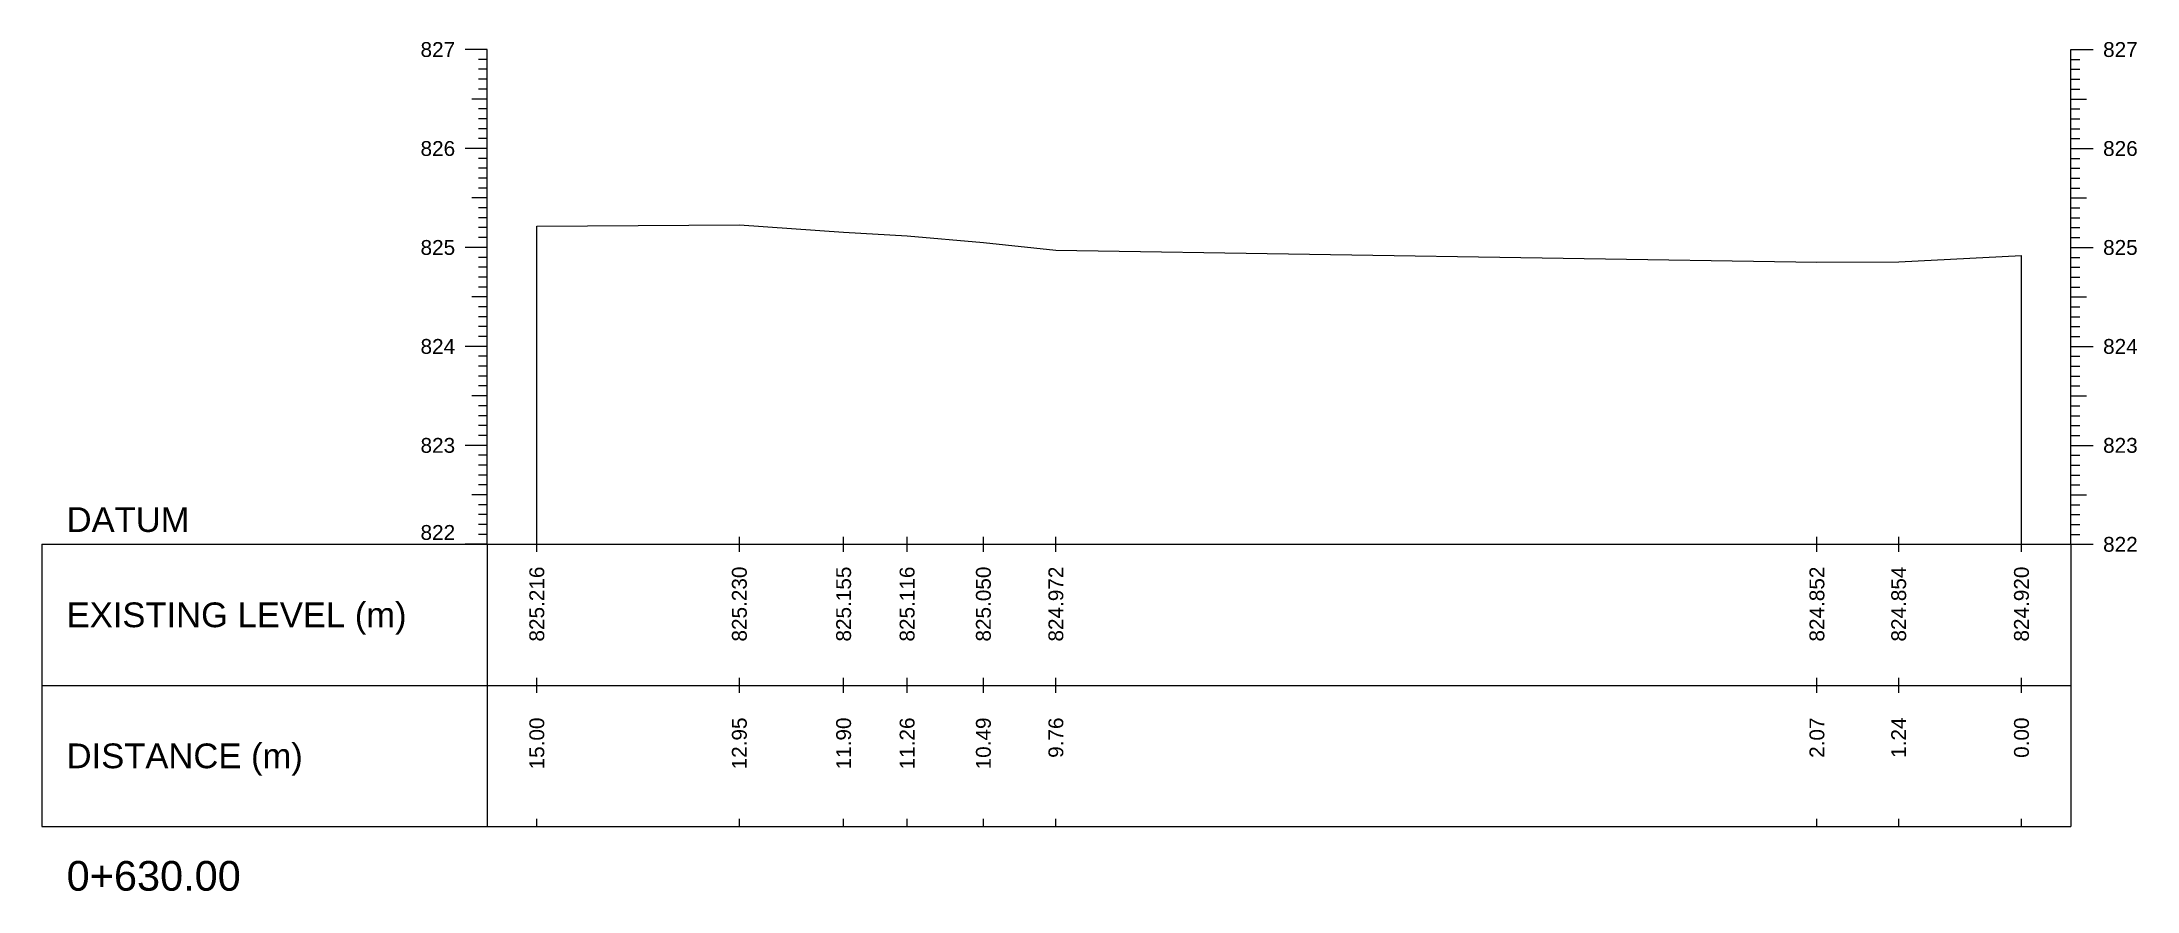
# Model space of a CAD drawing. Header units: millimetres. Extents: x 2757 to 35141, y 547 to 28513.
# Drawn here: x 33429.4 to 33641, y 26750.7 to 26836.6 of the extents above; entities that cross this region are included whole.
import ezdxf
from ezdxf.enums import TextEntityAlignment as Align

# ---------------------------------------------------------------- set-up
doc = ezdxf.new("R2010")
doc.units = ezdxf.units.MM
doc.layers.add('CS_Drawing', color=7, linetype='Continuous')
doc.layers.add('GL', color=3, linetype='Continuous')
doc.styles.get("Standard").update_dxf_attribs({"font": 'arial.ttf'})

msp = doc.modelspace()

# ---------------------------------------------------------------- texts
at = {"layer": 'CS_Drawing'}
for s, p in [('827', (33471.10008, 26835.79126)), ('826', (33471.10008, 26825.79126)), ('825', (33471.10008, 26815.79126)), ('824', (33471.10008, 26805.79126)), ('823', (33471.10008, 26795.79126))]:
    msp.add_text(s, height=1.5, dxfattribs=at).set_placement(p, align=Align.MIDDLE_RIGHT)
for s, height, p in [('827', 1.5, (33637.59934, 26835.79126)), ('826', 1.5, (33637.59934, 26825.79126)), ('825', 1.5, (33637.59934, 26815.79126)), ('824', 1.5, (33637.59934, 26805.79126)), ('823', 1.5, (33637.59934, 26795.79126)), ('DATUM', 2.5, (33431.85008, 26788.29126)), ('822', 1.5, (33637.59934, 26785.79126)), ('822', 1.5, (33637.59934, 26785.79126)), ('EXISTING LEVEL (m)', 2.5, (33431.85008, 26778.66626)), ('DISTANCE (m)', 2.5, (33431.85008, 26764.41626)), ('0+630.00', 3, (33431.85008, 26752.29126))]:
    msp.add_text(s, height=height, dxfattribs=at).set_placement(p, align=Align.MIDDLE_LEFT)
msp.add_text('822', height=1.5, dxfattribs=at).set_placement((33471.10008, 26786.24126), align=Align.RIGHT)
for s, p in [('825.216', (33479.35008, 26783.54126)), ('825.230', (33499.81454, 26783.54126)), ('825.155', (33510.34756, 26783.54126)), ('825.116', (33516.76367, 26783.54126)), ('825.050', (33524.46968, 26783.54126)), ('824.972', (33531.79304, 26783.54126)), ('824.852', (33608.68653, 26783.54126)), ('824.854', (33616.94579, 26783.54126)), ('824.920', (33629.34934, 26783.54126)), ('15.00', (33479.35008, 26768.29126)), ('12.95', (33499.81454, 26768.29126)), ('11.90', (33510.34756, 26768.29126)), ('11.26', (33516.76367, 26768.29126)), ('10.49', (33524.46968, 26768.29126)), ('9.76', (33531.79304, 26768.29126)), ('2.07', (33608.68653, 26768.29126)), ('1.24', (33616.94579, 26768.29126)), ('0.00', (33629.34934, 26768.29126))]:
    msp.add_text(s, height=1.5, rotation=90, dxfattribs=at).set_placement(p, align=Align.MIDDLE_RIGHT)

# ---------------------------------------------------------------- linework, layer by layer
at = {"layer": 'CS_Drawing'}
for p, q in [((33474.35008, 26835.79126), (33472.10008, 26835.79126)), ((33474.35008, 26835.79126), (33472.77508, 26835.79126)), ((33474.35008, 26835.79126), (33473.45008, 26835.79126)), ((33474.35008, 26785.79126), (33474.35008, 26835.79126)), ((33634.34934, 26835.79126), (33636.59934, 26835.79126)), ((33634.34934, 26835.79126), (33635.92434, 26835.79126)), ((33634.34934, 26835.79126), (33635.24934, 26835.79126)), ((33634.34934, 26785.79126), (33634.34934, 26835.79126)), ((33474.35008, 26834.79126), (33473.45008, 26834.79126)), ((33474.35008, 26833.79126), (33473.45008, 26833.79126)), ((33634.34934, 26834.79126), (33635.24934, 26834.79126)), ((33634.34934, 26833.79126), (33635.24934, 26833.79126)), ((33474.35008, 26832.79126), (33473.45008, 26832.79126)), ((33474.35008, 26831.79126), (33473.45008, 26831.79126)), ((33634.34934, 26832.79126), (33635.24934, 26832.79126)), ((33634.34934, 26831.79126), (33635.24934, 26831.79126)), ((33474.35008, 26830.79126), (33472.77508, 26830.79126)), ((33474.35008, 26830.79126), (33473.45008, 26830.79126)), ((33474.35008, 26829.79126), (33473.45008, 26829.79126)), ((33634.34934, 26830.79126), (33635.92434, 26830.79126)), ((33634.34934, 26830.79126), (33635.24934, 26830.79126)), ((33634.34934, 26829.79126), (33635.24934, 26829.79126)), ((33474.35008, 26828.79126), (33473.45008, 26828.79126)), ((33474.35008, 26827.79126), (33473.45008, 26827.79126)), ((33474.35008, 26826.79126), (33473.45008, 26826.79126)), ((33634.34934, 26828.79126), (33635.24934, 26828.79126)), ((33634.34934, 26827.79126), (33635.24934, 26827.79126)), ((33634.34934, 26826.79126), (33635.24934, 26826.79126)), ((33474.35008, 26825.79126), (33472.10008, 26825.79126)), ((33474.35008, 26825.79126), (33472.77508, 26825.79126)), ((33474.35008, 26825.79126), (33473.45008, 26825.79126)), ((33474.35008, 26824.79126), (33473.45008, 26824.79126)), ((33634.34934, 26825.79126), (33636.59934, 26825.79126)), ((33634.34934, 26825.79126), (33635.92434, 26825.79126)), ((33634.34934, 26825.79126), (33635.24934, 26825.79126)), ((33634.34934, 26824.79126), (33635.24934, 26824.79126)), ((33474.35008, 26823.79126), (33473.45008, 26823.79126)), ((33474.35008, 26822.79126), (33473.45008, 26822.79126)), ((33634.34934, 26823.79126), (33635.24934, 26823.79126)), ((33634.34934, 26822.79126), (33635.24934, 26822.79126)), ((33474.35008, 26820.79126), (33472.77508, 26820.79126)), ((33474.35008, 26821.79126), (33473.45008, 26821.79126)), ((33474.35008, 26820.79126), (33473.45008, 26820.79126)), ((33634.34934, 26821.79126), (33635.24934, 26821.79126)), ((33634.34934, 26820.79126), (33635.92434, 26820.79126)), ((33634.34934, 26820.79126), (33635.24934, 26820.79126)), ((33474.35008, 26819.79126), (33473.45008, 26819.79126)), ((33474.35008, 26818.79126), (33473.45008, 26818.79126)), ((33634.34934, 26819.79126), (33635.24934, 26819.79126)), ((33634.34934, 26818.79126), (33635.24934, 26818.79126)), ((33474.35008, 26817.79126), (33473.45008, 26817.79126)), ((33474.35008, 26816.79126), (33473.45008, 26816.79126)), ((33479.35008, 26785.79126), (33479.35008, 26817.95126)), ((33634.34934, 26817.79126), (33635.24934, 26817.79126)), ((33634.34934, 26816.79126), (33635.24934, 26816.79126)), ((33474.35008, 26815.79126), (33472.10008, 26815.79126)), ((33474.35008, 26815.79126), (33472.77508, 26815.79126)), ((33474.35008, 26815.79126), (33473.45008, 26815.79126)), ((33474.35008, 26814.79126), (33473.45008, 26814.79126)), ((33629.34934, 26785.79126), (33629.34934, 26814.99126)), ((33634.34934, 26815.79126), (33636.59934, 26815.79126)), ((33634.34934, 26815.79126), (33635.92434, 26815.79126)), ((33634.34934, 26815.79126), (33635.24934, 26815.79126)), ((33634.34934, 26814.79126), (33635.24934, 26814.79126)), ((33474.35008, 26813.79126), (33473.45008, 26813.79126)), ((33474.35008, 26812.79126), (33473.45008, 26812.79126)), ((33634.34934, 26813.79126), (33635.24934, 26813.79126)), ((33634.34934, 26812.79126), (33635.24934, 26812.79126)), ((33474.35008, 26810.79126), (33472.77508, 26810.79126)), ((33474.35008, 26811.79126), (33473.45008, 26811.79126)), ((33474.35008, 26810.79126), (33473.45008, 26810.79126)), ((33474.35008, 26809.79126), (33473.45008, 26809.79126)), ((33634.34934, 26811.79126), (33635.24934, 26811.79126)), ((33634.34934, 26810.79126), (33635.92434, 26810.79126)), ((33634.34934, 26810.79126), (33635.24934, 26810.79126)), ((33634.34934, 26809.79126), (33635.24934, 26809.79126)), ((33474.35008, 26808.79126), (33473.45008, 26808.79126)), ((33474.35008, 26807.79126), (33473.45008, 26807.79126)), ((33634.34934, 26808.79126), (33635.24934, 26808.79126)), ((33634.34934, 26807.79126), (33635.24934, 26807.79126)), ((33474.35008, 26805.79126), (33472.10008, 26805.79126)), ((33474.35008, 26805.79126), (33472.77508, 26805.79126)), ((33474.35008, 26806.79126), (33473.45008, 26806.79126)), ((33474.35008, 26805.79126), (33473.45008, 26805.79126)), ((33634.34934, 26806.79126), (33635.24934, 26806.79126)), ((33634.34934, 26805.79126), (33636.59934, 26805.79126)), ((33634.34934, 26805.79126), (33635.92434, 26805.79126)), ((33634.34934, 26805.79126), (33635.24934, 26805.79126)), ((33474.35008, 26804.79126), (33473.45008, 26804.79126)), ((33474.35008, 26803.79126), (33473.45008, 26803.79126)), ((33634.34934, 26804.79126), (33635.24934, 26804.79126)), ((33634.34934, 26803.79126), (33635.24934, 26803.79126)), ((33474.35008, 26802.79126), (33473.45008, 26802.79126)), ((33474.35008, 26801.79126), (33473.45008, 26801.79126)), ((33634.34934, 26802.79126), (33635.24934, 26802.79126)), ((33634.34934, 26801.79126), (33635.24934, 26801.79126)), ((33474.35008, 26800.79126), (33472.77508, 26800.79126)), ((33474.35008, 26800.79126), (33473.45008, 26800.79126)), ((33474.35008, 26799.79126), (33473.45008, 26799.79126)), ((33634.34934, 26800.79126), (33635.92434, 26800.79126)), ((33634.34934, 26800.79126), (33635.24934, 26800.79126)), ((33634.34934, 26799.79126), (33635.24934, 26799.79126)), ((33474.35008, 26798.79126), (33473.45008, 26798.79126)), ((33474.35008, 26797.79126), (33473.45008, 26797.79126)), ((33634.34934, 26798.79126), (33635.24934, 26798.79126)), ((33634.34934, 26797.79126), (33635.24934, 26797.79126)), ((33474.35008, 26795.79126), (33472.10008, 26795.79126)), ((33474.35008, 26795.79126), (33472.77508, 26795.79126)), ((33474.35008, 26796.79126), (33473.45008, 26796.79126)), ((33474.35008, 26795.79126), (33473.45008, 26795.79126)), ((33634.34934, 26796.79126), (33635.24934, 26796.79126)), ((33634.34934, 26795.79126), (33636.59934, 26795.79126)), ((33634.34934, 26795.79126), (33635.92434, 26795.79126)), ((33634.34934, 26795.79126), (33635.24934, 26795.79126)), ((33474.35008, 26794.79126), (33473.45008, 26794.79126)), ((33474.35008, 26793.79126), (33473.45008, 26793.79126)), ((33634.34934, 26794.79126), (33635.24934, 26794.79126)), ((33634.34934, 26793.79126), (33635.24934, 26793.79126)), ((33474.35008, 26790.79126), (33472.77508, 26790.79126)), ((33474.35008, 26792.79126), (33473.45008, 26792.79126)), ((33474.35008, 26791.79126), (33473.45008, 26791.79126)), ((33474.35008, 26790.79126), (33473.45008, 26790.79126)), ((33634.34934, 26792.79126), (33635.24934, 26792.79126)), ((33634.34934, 26791.79126), (33635.24934, 26791.79126)), ((33634.34934, 26790.79126), (33635.92434, 26790.79126)), ((33634.34934, 26790.79126), (33635.24934, 26790.79126)), ((33474.35008, 26789.79126), (33473.45008, 26789.79126)), ((33474.35008, 26788.79126), (33473.45008, 26788.79126)), ((33634.34934, 26789.79126), (33635.24934, 26789.79126)), ((33634.34934, 26788.79126), (33635.24934, 26788.79126)), ((33474.35008, 26787.79126), (33473.45008, 26787.79126)), ((33474.35008, 26786.79126), (33473.45008, 26786.79126)), ((33479.35008, 26785.04126), (33479.35008, 26786.54126)), ((33499.81454, 26785.04126), (33499.81454, 26786.54126)), ((33510.34756, 26785.04126), (33510.34756, 26786.54126)), ((33516.76367, 26785.04126), (33516.76367, 26786.54126)), ((33524.46968, 26785.04126), (33524.46968, 26786.54126)), ((33531.79304, 26785.04126), (33531.79304, 26786.54126)), ((33608.68653, 26785.04126), (33608.68653, 26786.54126)), ((33616.94579, 26785.04126), (33616.94579, 26786.54126)), ((33629.34934, 26785.04126), (33629.34934, 26786.54126)), ((33634.34934, 26787.79126), (33635.24934, 26787.79126)), ((33634.34934, 26786.79126), (33635.24934, 26786.79126)), ((33429.35008, 26785.79126), (33474.35008, 26785.79126)), ((33429.35008, 26785.79126), (33429.35008, 26757.29126)), ((33474.35008, 26785.79126), (33472.10008, 26785.79126)), ((33474.35008, 26785.79126), (33472.77508, 26785.79126)), ((33474.35008, 26785.79126), (33473.45008, 26785.79126)), ((33474.35008, 26785.79126), (33634.34934, 26785.79126)), ((33474.35008, 26785.79126), (33474.35008, 26757.29126)), ((33634.34934, 26785.79126), (33636.59934, 26785.79126)), ((33634.34934, 26785.79126), (33635.92434, 26785.79126)), ((33634.34934, 26785.79126), (33635.24934, 26785.79126)), ((33634.34934, 26785.79126), (33634.34934, 26757.29126)), ((33479.35008, 26770.79126), (33479.35008, 26772.29126)), ((33499.81454, 26770.79126), (33499.81454, 26772.29126)), ((33510.34756, 26770.79126), (33510.34756, 26772.29126)), ((33516.76367, 26770.79126), (33516.76367, 26772.29126)), ((33524.46968, 26770.79126), (33524.46968, 26772.29126)), ((33531.79304, 26770.79126), (33531.79304, 26772.29126)), ((33608.68653, 26770.79126), (33608.68653, 26772.29126)), ((33616.94579, 26770.79126), (33616.94579, 26772.29126)), ((33629.34934, 26770.79126), (33629.34934, 26772.29126)), ((33429.35008, 26771.54126), (33474.35008, 26771.54126)), ((33474.35008, 26771.54126), (33634.34934, 26771.54126)), ((33474.35008, 26771.54126), (33634.34934, 26771.54126)), ((33429.35008, 26757.29126), (33474.35008, 26757.29126)), ((33474.35008, 26757.29126), (33634.34934, 26757.29126)), ((33479.35008, 26757.29126), (33479.35008, 26758.04126)), ((33499.81454, 26757.29126), (33499.81454, 26758.04126)), ((33510.34756, 26757.29126), (33510.34756, 26758.04126)), ((33516.76367, 26757.29126), (33516.76367, 26758.04126)), ((33524.46968, 26757.29126), (33524.46968, 26758.04126)), ((33531.79304, 26757.29126), (33531.79304, 26758.04126)), ((33608.68653, 26757.29126), (33608.68653, 26758.04126)), ((33616.94579, 26757.29126), (33616.94579, 26758.04126)), ((33629.34934, 26757.29126), (33629.34934, 26758.04126))]:
    msp.add_line(p, q, dxfattribs=at)
at = {"layer": 'GL'}
msp.add_lwpolyline([(33479.35008, 26817.95126), (33499.81454, 26818.09126), (33510.34756, 26817.34126), (33516.76367, 26816.95126), (33524.46968, 26816.29126), (33531.79304, 26815.51126), (33608.68653, 26814.31126), (33616.94579, 26814.33126), (33629.34934, 26814.99126)], dxfattribs=at)

msp.set_redraw_order([(e.dxf.handle, doc.entitydb.next_handle()) for e in msp.query("TEXT MTEXT ATTDEF DIMENSION ARC_DIMENSION")])  # texts and dimensions are drawn at this point

doc.saveas('drawing.dxf')
